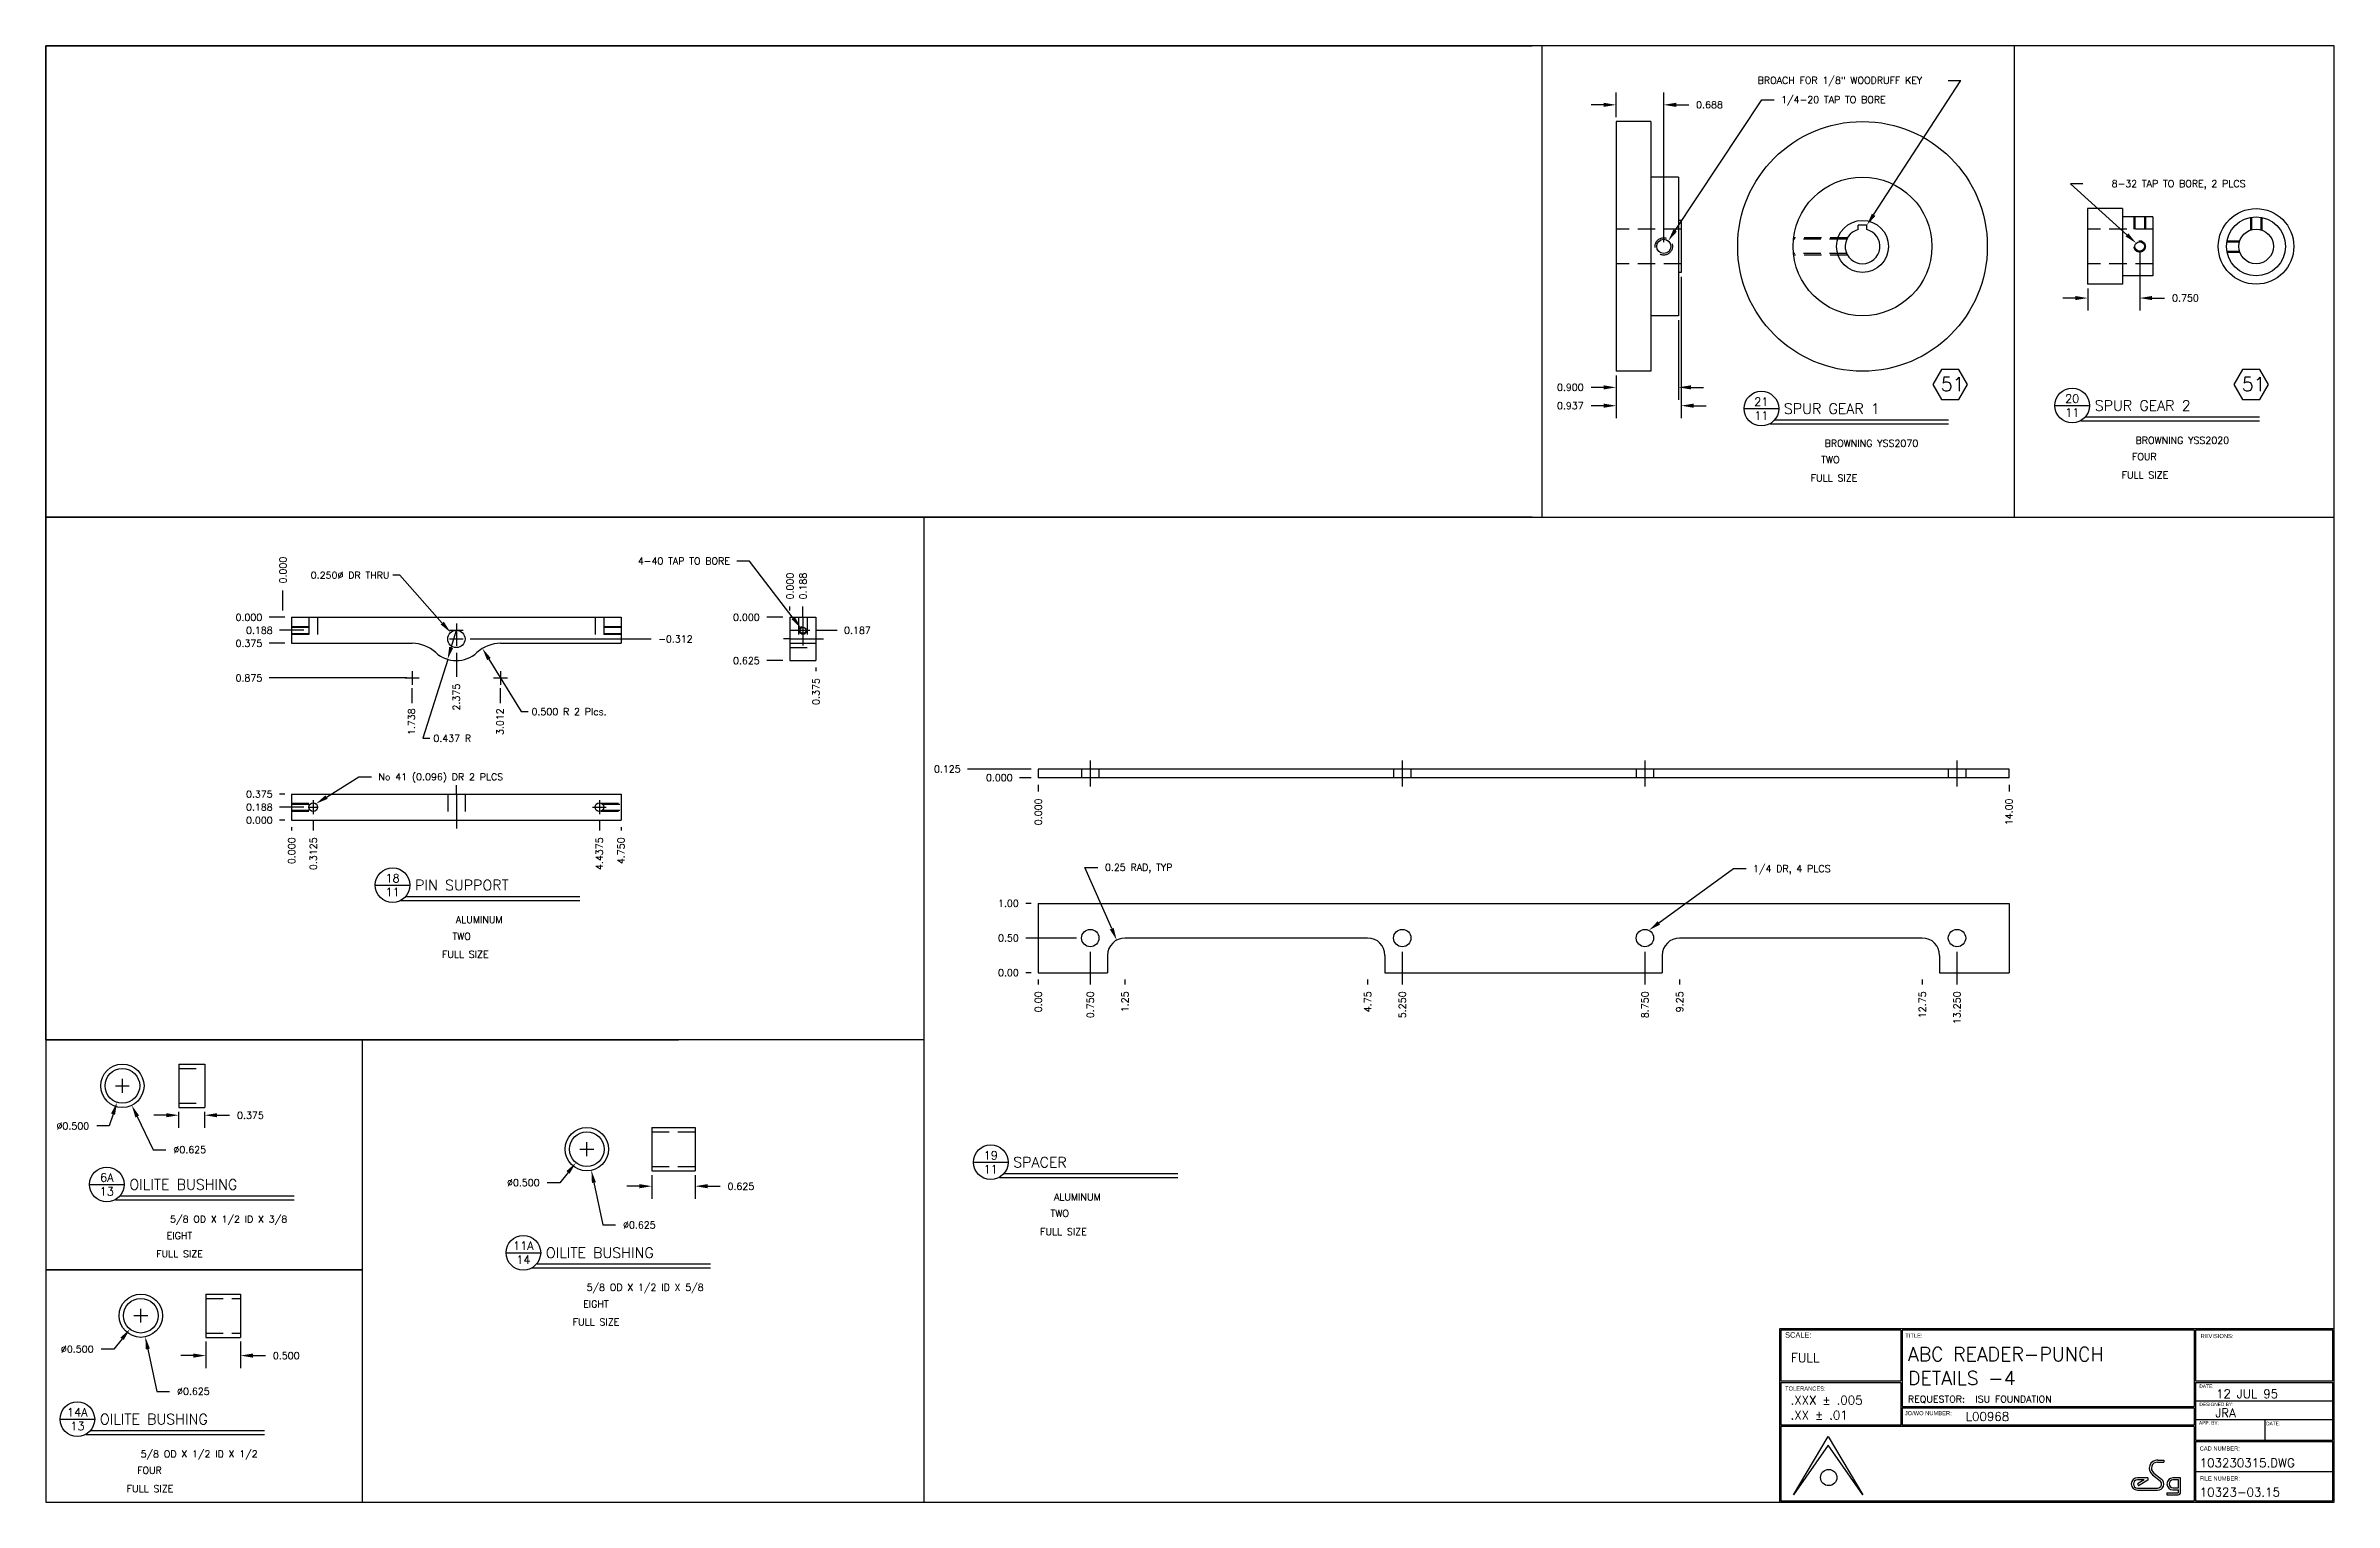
# Model space of a CAD drawing. Extents: x 0 to 33, y 0 to 21.
import ezdxf
from ezdxf.enums import TextEntityAlignment as Align

# ---------------------------------------------------------------- set-up
doc = ezdxf.new("R2010")
doc.units = 0
doc.header["$MEASUREMENT"] = 0
doc.linetypes.add('CENTER', pattern=[2, 1.25, -0.25, 0.25, -0.25])
doc.linetypes.add('HIDDEN', pattern=[0.375, 0.25, -0.125])
doc.layers.get('0').update_dxf_attribs({"linetype": 'CONTINUOUS'})
doc.layers.get('DEFPOINTS').update_dxf_attribs({"linetype": 'CONTINUOUS'})
for name, color, linetype in [('BORDER', 5, 'CONTINUOUS'), ('DIM', 1, 'CONTINUOUS'), ('NFCENTER', 4, 'CENTER'), ('NFHIDDEN', 6, 'HIDDEN'), ('OBJECT', 3, 'CONTINUOUS'), ('TEXT', 1, 'CONTINUOUS')]:
    doc.layers.add(name, color=color, linetype=linetype)
doc.styles.add('ROMANS', font='romans')
doc.styles.add('SIMPLEX', font='simplex')
doc.styles.add('TITLE', font='italic')
doc.dimstyles.get("Standard").update_dxf_attribs({"dimtxt": 0.18, "dimasz": 0.18, "dimexe": 0.18, "dimexo": 0.0625, "dimgap": 0.09, "dimtad": 0, "dimtih": 1, "dimtoh": 1, "dimdec": 4, "dimzin": 0, "dimdsep": 46, "dimtxsty": 'STANDARD', "dimcen": 0.09, "dimadec": 0, "dimazin": 0, "dimtfac": 1, "dimtdec": 4, "dimtofl": 0, "dimtmove": 0, "dimatfit": 3, "dimfxl": 1, "dimtolj": 1, "dimtzin": 0, "dimarcsym": 0})

msp = doc.modelspace()

# ---------------------------------------------------------------- texts
at = {"layer": 'DIM', "style": 'SIMPLEX'}
for s, p in [('BROACH FOR 1/8" WOODRUFF KEY', (24.68604, 20.50136)), ('1/4-20 TAP TO BORE', (25.02451, 20.22194)), ('No 41 (0.096) DR 2 PLCS', (4.79571, 10.45904)), ('1/4 DR, 4 PLCS', (24.61949, 9.13541))]:
    msp.add_text(s, height=0.1, dxfattribs=at).set_placement(p, align=Align.MIDDLE_LEFT)
msp.add_text('8-32 TAP TO BORE, 2 PLCS', height=0.1, dxfattribs=at).set_placement((31.72288, 19.01002), align=Align.MIDDLE_RIGHT)
for s, height, p in [('51', 0.2, (27.32629, 16.01959)), ('51', 0.2, (31.66677, 16.01959)), ('0.187', 0.1, (11.51169, 12.52185)), ('-0.312', 0.1, (8.8312, 12.39685)), ('0.500 R 2 Plcs.', 0.1, (7.00489, 11.35027)), ('0.437 R', 0.1, (5.58899, 10.9657))]:
    msp.add_text(s, height=height, dxfattribs=at).set_placement(p)
for s, p in [('0.000', (3.47056, 13.2474)), ('0.000', (10.78058, 13.01664)), ('0.188', (10.96808, 13.01664))]:
    msp.add_text(s, height=0.1, rotation=90, dxfattribs=at).set_placement(p)
for s, p in [('0.250%%C DR THRU', (4.9563, 13.31663)), ('0.000', (3.12259, 12.70935)), ('0.188', (3.27267, 12.52185)), ('0.000', (10.29579, 12.70935)), ('0.375', (3.12259, 12.33435)), ('0.875', (3.12259, 11.83435)), ('0.625', (10.29579, 12.08435)), ('0.125', (13.19335, 10.52078)), ('0.375', (3.27267, 10.159)), ('0.000', (13.94335, 10.39578)), ('0.188', (3.27267, 9.9715)), ('0.000', (3.27267, 9.784)), ('1.00', (14.03105, 8.58482)), ('0.50', (14.03105, 8.08482)), ('0.00', (14.03105, 7.58482))]:
    msp.add_text(s, height=0.1, dxfattribs=at).set_placement(p, align=Align.RIGHT)
for s, p in [('2.375', (5.97056, 11.80128)), ('0.375', (11.15558, 11.88205)), ('1.738', (5.32407, 11.44704)), ('3.012', (6.59882, 11.44704)), ('0.000', (14.36205, 10.14648)), ('14.00', (28.36085, 10.14648)), ('0.000', (3.59556, 9.58594)), ('0.3125', (3.90806, 9.58594)), ('4.4375', (8.03306, 9.58594)), ('4.750', (8.34556, 9.58594)), ('0.00', (14.36205, 7.36503)), ('0.750', (15.11205, 7.36503)), ('1.25', (15.61205, 7.36503)), ('4.75', (19.11205, 7.36503)), ('5.250', (19.61205, 7.36503)), ('8.750', (23.11085, 7.36503)), ('9.25', (23.6109, 7.36503)), ('12.75', (27.1109, 7.36503)), ('13.250', (27.61085, 7.36503))]:
    msp.add_text(s, height=0.1, rotation=90, dxfattribs=at).set_placement(p, align=Align.RIGHT)
at = {"layer": 'TEXT', "style": 'SIMPLEX'}
msp.add_text('4-40 TAP TO BORE', height=0.1, dxfattribs=at).set_placement((9.86605, 13.56999), align=Align.MIDDLE_RIGHT)
msp.add_text('0.25 RAD, TYP', height=0.1, rotation=360, dxfattribs=at).set_placement((15.27365, 9.15234), align=Align.MIDDLE_LEFT)

# ---------------------------------------------------------------- blocks, each defined once
blk = doc.blocks.new('P-TITLE')
for p, q in [((-1.5625, -0.6375), (-1.0625, -0.6375)), ((1.3875, -0.8625), (-1.1875, -0.8625)), ((-1.1125, -0.8), (1.3875, -0.8))]:
    blk.add_line(p, q)
at = {"layer": 'DIM', "color": 7}
blk.add_circle((-1.3125, -0.6375), 0.25, dxfattribs=at)
at = {"style": 'ROMANS'}
for tag, p in [('NO.', (-1.3125, -0.5375)), ('PAGE', (-1.3125, -0.7375))]:
    blk.add_attdef(tag, text='', height=0.12, dxfattribs=at).set_placement(p, align=Align.MIDDLE)
for tag, p, height in [('DESCRIPTION', (-0.9875, -0.7125), 0.15), ('#_REQUIRED', (-0.45, -1.425), 0.1), ('MATERIAL', (-0.4, -1.1875), 0.1), ('SCALE', (-0.6, -1.6875), 0.1)]:
    blk.add_attdef(tag, p, '', height=height, dxfattribs=at)
at = {"style": 'ROMANS', "flags": 2}
for tag, p in [('#_REQD:', (-1.1625, -1.4375)), ('MATERIAL:', (-1.1625, -1.1875)), ('SCALE:', (-1.1625, -1.6875))]:
    blk.add_attdef(tag, p, '', height=0.1, dxfattribs=at)
blk = doc.blocks.new('T-BLK')
for p, q in [((-7.799, 0.116), (-7.299, 0.959)), ((-7.299, 0.834), (-7.799, 0.116)), ((-7.299, 0.959), (-6.799, 0.116)), ((-6.799, 0.116), (-7.299, 0.834)), ((-2.688, 0.361), (-2.837, 0.361)), ((-2.738, 0.331), (-2.837, 0.273)), ((-2.738, 0.331), (-2.837, 0.331)), ((-2.688, 0.361), (-2.688, 0.326)), ((-2.621, 0.407), (-2.51, 0.318)), ((-2.602, 0.43), (-2.491, 0.342)), ((-2.547, 0.618), (-2.458, 0.618)), ((-2.547, 0.588), (-2.458, 0.588)), ((-2.458, 0.618), (-2.458, 0.588)), ((-2.214, 0.361), (-2.325, 0.361)), ((-2.244, 0.331), (-2.325, 0.331)), ((-2.244, 0.219), (-2.244, 0.331)), ((-2.214, 0.154), (-2.214, 0.361)), ((-2.837, 0.273), (-2.822, 0.247)), ((-2.837, 0.214), (-2.547, 0.214)), ((-2.837, 0.184), (-2.547, 0.184)), ((-2.688, 0.326), (-2.822, 0.247)), ((-2.411, 0.146), (-2.252, 0.146)), ((-2.411, 0.146), (-2.411, 0.116)), ((-2.411, 0.116), (-2.252, 0.116)), ((-2.325, 0.219), (-2.244, 0.219)), ((-2.325, 0.189), (-2.244, 0.189)), ((-2.244, 0.154), (-2.244, 0.189))]:
    blk.add_line(p, q)
blk.add_circle((-7.289, 0.366), 0.117)
for centre, radius, start, end in [((-2.837, 0.273), 0.0887, 90, 270), ((-2.837, 0.273), 0.0587, 90, 270), ((-2.547, 0.5), 0.119, 90, 231.3801), ((-2.547, 0.5), 0.0887, 90, 231.3801), ((-2.547, 0.273), 0.0887, 270, 51.3801), ((-2.325, 0.275), 0.086, 90, 270), ((-2.325, 0.275), 0.056, 90, 270), ((-2.547, 0.273), 0.0587, 270, 51.3801), ((-2.252, 0.154), 0.0379, 270, 0), ((-2.252, 0.154), 0.00793, 270, 0)]:
    blk.add_arc(centre, radius, start, end)
at = {"layer": 'BORDER'}
for p, q in [((-6.25, 2.49), (-6.25, 1.758)), ((-6.23, 2.49), (-6.23, 1.391)), ((-2.02, 2.49), (-2.02, 1.391)), ((-2, 2.49), (-2, 1.758)), ((-7.979, 1.758), (-6.25, 1.758)), ((-7.979, 1.738), (-6.25, 1.738)), ((-6.25, 1.738), (-6.25, 1.121)), ((-2, 1.758), (-0.019, 1.758)), ((-2, 1.738), (-0.019, 1.738)), ((-2, 1.738), (-2, 0.907)), ((-6.23, 1.391), (-2.02, 1.391)), ((-6.23, 1.371), (-2.02, 1.371)), ((-6.23, 1.371), (-6.23, 1.121)), ((-2.02, 1.371), (-2.02, 1.121)), ((-6.25, 1.121), (-7.979, 1.121)), ((-2.02, 1.101), (-7.979, 1.101)), ((-2.02, 1.121), (-6.23, 1.121)), ((-2.02, 1.101), (-2.02, 0.03)), ((-2, 0.907), (-0.019, 0.907)), ((-2, 0.887), (-0.019, 0.887)), ((-2, 0.887), (-2, 0.03))]:
    blk.add_line(p, q, dxfattribs=at)
for points in [[(0.001, 0.01), (0.001, 2.51), (-7.999, 2.51), (-7.999, 0.01), (0.001, 0.01)], [(-6.25, 2.49), (-7.979, 2.49), (-7.979, 1.758)], [(-2.02, 2.49), (-6.23, 2.49)], [(-0.019, 1.758), (-0.019, 2.49), (-2, 2.49)], [(-7.979, 1.738), (-7.979, 1.121)], [(-0.019, 0.907), (-0.019, 1.738)], [(-7.979, 1.101), (-7.979, 0.03), (-2.02, 0.03)], [(-0.019, 0.03), (-0.019, 0.887)], [(-2, 0.03), (-0.019, 0.03)]]:
    blk.add_lwpolyline(points, dxfattribs=at)
at = {"layer": 'TEXT', "color": 2}
for p, q in [((-0.019, 1.466), (-2, 1.466)), ((-2, 1.201), (-0.019, 1.201)), ((-1, 1.201), (-1, 0.907)), ((-2, 0.454), (-0.019, 0.454))]:
    blk.add_line(p, q, dxfattribs=at)
at = {"style": 'SIMPLEX'}
for s, height, p in [('.XXX %%P .005', 0.125, (-7.84, 1.418)), ('.XX %%P .01', 0.125, (-7.84, 1.204)), ('REQUESTOR:', 0.1, (-6.147, 1.446))]:
    blk.add_text(s, height=height, dxfattribs=at).set_placement(p)
for tag, p, height in [('DWG_:_ACT', (-7.835, 2.028), 0.13), ('FLINE_TITLE', (-6.146, 2.044), 0.2), ('SLINE_TITLE', (-6.146, 1.7), 0.2), ('REQUESTOR', (-5.175, 1.446), 0.1), ('DESN', (-1.714, 1.235), 0.125), ('DATE', (-1.703, 1.511), 0.125), ('J.O.N.', (-5.313, 1.184), 0.125), ('CAD_NUMBER', (-1.94, 0.515), 0.125), ('FILE_NUMBER', (-1.939, 0.094), 0.125)]:
    blk.add_attdef(tag, p, '', height=height, dxfattribs=at)
at = {"color": 7, "style": 'TITLE', "flags": 2}
for tag, p, height in [('TOP_LINE_LOGO', (-6.697, 0.777), 0.17), ('BOTTOM_LINE_LOGO', (-6.693, 0.157), 0.125)]:
    blk.add_attdef(tag, p, '', height=height, dxfattribs=at)
at = {"style": 'SIMPLEX', "flags": 2}
for tag, p, height in [('SECOND_LOGO_LINE', (-6.691, 0.394), 0.085), ('FIRST_LOGO_LINE', (-6.69, 0.552), 0.1)]:
    blk.add_attdef(tag, p, '', height=height, dxfattribs=at)
at = {"layer": 'TEXT'}
for s, height, p in [('SCALE:', 0.08, (-7.918, 2.382)), ('TITLE:', 0.06, (-6.185, 2.381)), ('REVISIONS:', 0.06, (-1.927, 2.376)), ('TOLERANCES:', 0.06, (-7.918, 1.619)), ('DATE:', 0.05, (-1.944, 1.658)), ('JO/WO NUMBER:', 0.06, (-6.192, 1.264)), ('DESIGNED BY:', 0.05, (-1.944, 1.396)), ('APP. BY:', 0.05, (-1.95, 1.13)), ('DATE:', 0.05, (-0.981, 1.12)), ('CAD NUMBER:', 0.06, (-1.94, 0.755)), ('FILE NUMBER:', 0.06, (-1.939, 0.322))]:
    blk.add_text(s, height=height, dxfattribs=at).set_placement(p)
blk = doc.blocks.new('*D2')
at = {"linetype": 'ByBlock', "transparency": 16777216}
for p, q in [((-33.247, 25.083), (-33.047, 25.083)), ((-33.147, 24.983), (-33.147, 25.183)), ((-33.336, 24.503), (-33.516, 24.503)), ((-33.28, 24.674), (-33.336, 24.503))]:
    blk.add_line(p, q, dxfattribs=at)
blk.add_solid([(-33.252, 24.664), (-33.309, 24.683), (-33.224, 24.845)], dxfattribs=at)
at = {"layer": 'DEFPOINTS', "color": 0, "linetype": 'ByBlock', "transparency": 16777216}
for p in [(-33.069, 25.32), (-33.224, 24.845)]:
    blk.add_point(p, dxfattribs=at)
at = {"linetype": 'ByBlock', "transparency": 16777216, "style": 'SIMPLEX'}
blk.add_text('%%c0.500', height=0.1, dxfattribs=at).set_placement((-33.861, 24.503), align=Align.MIDDLE_CENTER)
blk = doc.blocks.new('*D3')
at = {"linetype": 'ByBlock', "transparency": 16777216}
for p, q in [((-32.515, 24.658), (-32.695, 24.658)), ((-32.335, 24.708), (-32.335, 24.478)), ((-31.96, 24.708), (-31.96, 24.478)), ((-31.78, 24.658), (-31.6, 24.658))]:
    blk.add_line(p, q, dxfattribs=at)
for points in [[(-32.515, 24.688), (-32.515, 24.628), (-32.335, 24.658)], [(-31.78, 24.688), (-31.78, 24.628), (-31.96, 24.658)]]:
    blk.add_solid(points, dxfattribs=at)
at = {"layer": 'DEFPOINTS', "color": 0, "linetype": 'ByBlock', "transparency": 16777216}
for p in [(-32.335, 24.77), (-31.96, 24.77), (-31.96, 24.658)]:
    blk.add_point(p, dxfattribs=at)
at = {"linetype": 'ByBlock', "transparency": 16777216, "style": 'SIMPLEX'}
blk.add_text('0.375', height=0.1, dxfattribs=at).set_placement((-31.3, 24.658), align=Align.MIDDLE_CENTER)
blk = doc.blocks.new('*D4')
at = {"linetype": 'ByBlock', "transparency": 16777216}
for p, q in [((-33.247, 25.083), (-33.047, 25.083)), ((-33.147, 24.983), (-33.147, 25.183)), ((-32.932, 24.639), (-32.701, 24.161)), ((-32.701, 24.161), (-32.521, 24.161))]:
    blk.add_line(p, q, dxfattribs=at)
blk.add_solid([(-32.959, 24.626), (-32.905, 24.652), (-33.011, 24.801)], dxfattribs=at)
at = {"layer": 'DEFPOINTS', "color": 0, "linetype": 'ByBlock', "transparency": 16777216}
for p in [(-33.283, 25.364), (-33.011, 24.801)]:
    blk.add_point(p, dxfattribs=at)
at = {"linetype": 'ByBlock', "transparency": 16777216, "style": 'SIMPLEX'}
blk.add_text('%%c0.625', height=0.1, dxfattribs=at).set_placement((-32.175, 24.161), align=Align.MIDDLE_CENTER)
blk = doc.blocks.new('*D5')
at = {"linetype": 'ByBlock', "transparency": 16777216}
for p, q in [((-28.417, 25.083), (-28.217, 25.083)), ((-28.317, 24.983), (-28.317, 25.183)), ((-28.708, 24.6), (-28.888, 24.6)), ((-28.588, 24.748), (-28.708, 24.6))]:
    blk.add_line(p, q, dxfattribs=at)
blk.add_solid([(-28.565, 24.73), (-28.611, 24.767), (-28.475, 24.888)], dxfattribs=at)
at = {"layer": 'DEFPOINTS', "color": 0, "linetype": 'ByBlock', "transparency": 16777216}
for p in [(-28.16, 25.277), (-28.475, 24.888)]:
    blk.add_point(p, dxfattribs=at)
at = {"linetype": 'ByBlock', "transparency": 16777216, "style": 'SIMPLEX'}
blk.add_text('%%c0.500', height=0.1, dxfattribs=at).set_placement((-29.233, 24.6), align=Align.MIDDLE_CENTER)
blk = doc.blocks.new('*D6')
at = {"linetype": 'ByBlock', "transparency": 16777216}
for p, q in [((-28.417, 25.083), (-28.217, 25.083)), ((-28.317, 24.983), (-28.317, 25.183)), ((-28.215, 24.601), (-28.085, 23.991)), ((-28.085, 23.991), (-27.905, 23.991))]:
    blk.add_line(p, q, dxfattribs=at)
blk.add_solid([(-28.244, 24.595), (-28.186, 24.607), (-28.252, 24.777)], dxfattribs=at)
at = {"layer": 'DEFPOINTS', "color": 0, "linetype": 'ByBlock', "transparency": 16777216}
for p in [(-28.382, 25.388), (-28.252, 24.777)]:
    blk.add_point(p, dxfattribs=at)
at = {"linetype": 'ByBlock', "transparency": 16777216, "style": 'SIMPLEX'}
blk.add_text('%%c0.625', height=0.1, dxfattribs=at).set_placement((-27.56, 23.991), align=Align.MIDDLE_CENTER)
blk = doc.blocks.new('*D7')
at = {"linetype": 'ByBlock', "transparency": 16777216}
for p, q in [((-27.56, 24.549), (-27.74, 24.549)), ((-27.38, 24.708), (-27.38, 24.369)), ((-26.755, 24.708), (-26.755, 24.369)), ((-26.575, 24.549), (-26.395, 24.549))]:
    blk.add_line(p, q, dxfattribs=at)
for points in [[(-27.56, 24.579), (-27.56, 24.519), (-27.38, 24.549)], [(-26.575, 24.579), (-26.575, 24.519), (-26.755, 24.549)]]:
    blk.add_solid(points, dxfattribs=at)
at = {"layer": 'DEFPOINTS', "color": 0, "linetype": 'ByBlock', "transparency": 16777216}
for p in [(-27.38, 24.77), (-26.755, 24.77), (-26.755, 24.549)]:
    blk.add_point(p, dxfattribs=at)
at = {"linetype": 'ByBlock', "transparency": 16777216, "style": 'SIMPLEX'}
blk.add_text('0.625', height=0.1, dxfattribs=at).set_placement((-26.095, 24.549), align=Align.MIDDLE_CENTER)
blk = doc.blocks.new('*D8')
at = {"linetype": 'ByBlock', "transparency": 16777216}
for p, q in [((-32.881, 21.668), (-32.881, 21.868)), ((-32.981, 21.768), (-32.781, 21.768)), ((-33.271, 21.285), (-33.451, 21.285)), ((-33.151, 21.434), (-33.271, 21.285))]:
    blk.add_line(p, q, dxfattribs=at)
blk.add_solid([(-33.128, 21.415), (-33.175, 21.452), (-33.038, 21.573)], dxfattribs=at)
at = {"layer": 'DEFPOINTS', "color": 0, "linetype": 'ByBlock', "transparency": 16777216}
for p in [(-32.723, 21.962), (-33.038, 21.573)]:
    blk.add_point(p, dxfattribs=at)
at = {"linetype": 'ByBlock', "transparency": 16777216, "style": 'SIMPLEX'}
blk.add_text('%%c0.500', height=0.1, dxfattribs=at).set_placement((-33.797, 21.285), align=Align.MIDDLE_CENTER)
blk = doc.blocks.new('*D9')
at = {"linetype": 'ByBlock', "transparency": 16777216}
for p, q in [((-32.123, 21.192), (-32.303, 21.192)), ((-31.943, 21.393), (-31.943, 21.012)), ((-31.443, 21.393), (-31.443, 21.012)), ((-31.263, 21.192), (-31.083, 21.192))]:
    blk.add_line(p, q, dxfattribs=at)
for points in [[(-32.123, 21.222), (-32.123, 21.162), (-31.943, 21.192)], [(-31.263, 21.222), (-31.263, 21.162), (-31.443, 21.192)]]:
    blk.add_solid(points, dxfattribs=at)
at = {"layer": 'DEFPOINTS', "color": 0, "linetype": 'ByBlock', "transparency": 16777216}
for p in [(-31.943, 21.455), (-31.443, 21.455), (-31.443, 21.192)]:
    blk.add_point(p, dxfattribs=at)
at = {"linetype": 'ByBlock', "transparency": 16777216, "style": 'SIMPLEX'}
blk.add_text('0.500', height=0.1, dxfattribs=at).set_placement((-30.783, 21.192), align=Align.MIDDLE_CENTER)
blk = doc.blocks.new('*D10')
at = {"linetype": 'ByBlock', "transparency": 16777216}
for p, q in [((-32.881, 21.668), (-32.881, 21.868)), ((-32.981, 21.768), (-32.781, 21.768)), ((-32.778, 21.286), (-32.649, 20.676)), ((-32.649, 20.676), (-32.469, 20.676))]:
    blk.add_line(p, q, dxfattribs=at)
blk.add_solid([(-32.808, 21.28), (-32.749, 21.292), (-32.816, 21.462)], dxfattribs=at)
at = {"layer": 'DEFPOINTS', "color": 0, "linetype": 'ByBlock', "transparency": 16777216}
for p in [(-32.946, 22.073), (-32.816, 21.462)]:
    blk.add_point(p, dxfattribs=at)
at = {"linetype": 'ByBlock', "transparency": 16777216, "style": 'SIMPLEX'}
blk.add_text('%%c0.625', height=0.1, dxfattribs=at).set_placement((-32.123, 20.676), align=Align.MIDDLE_CENTER)
blk = doc.blocks.new('*D11')
at = {"linetype": 'ByBlock', "transparency": 16777216}
for p, q in [((26.563, 17.875), (26.563, 16.725)), ((25.483, 16.905), (25.303, 16.905)), ((25.663, 17.075), (25.663, 16.725)), ((26.743, 16.905), (26.923, 16.905))]:
    blk.add_line(p, q, dxfattribs=at)
for points in [[(25.483, 16.935), (25.483, 16.875), (25.663, 16.905)], [(26.743, 16.935), (26.743, 16.875), (26.563, 16.905)]]:
    blk.add_solid(points, dxfattribs=at)
at = {"layer": 'DEFPOINTS', "color": 0, "linetype": 'ByBlock', "transparency": 16777216}
for p in [(26.563, 17.938), (25.663, 17.138), (25.663, 16.905)]:
    blk.add_point(p, dxfattribs=at)
at = {"linetype": 'ByBlock', "transparency": 16777216, "style": 'SIMPLEX'}
blk.add_text('0.900', height=0.1, dxfattribs=at).set_placement((25.003, 16.905), align=Align.MIDDLE_CENTER)
blk = doc.blocks.new('*D12')
at = {"linetype": 'ByBlock', "transparency": 16777216}
for p, q in [((26.6, 18.5), (26.6, 16.461)), ((25.663, 17.075), (25.663, 16.461)), ((25.483, 16.641), (25.303, 16.641)), ((26.78, 16.641), (26.96, 16.641))]:
    blk.add_line(p, q, dxfattribs=at)
for points in [[(25.483, 16.671), (25.483, 16.611), (25.663, 16.641)], [(26.78, 16.671), (26.78, 16.611), (26.6, 16.641)]]:
    blk.add_solid(points, dxfattribs=at)
at = {"layer": 'DEFPOINTS', "color": 0, "linetype": 'ByBlock', "transparency": 16777216}
for p in [(26.6, 18.563), (25.663, 17.138), (25.663, 16.641)]:
    blk.add_point(p, dxfattribs=at)
at = {"linetype": 'ByBlock', "transparency": 16777216, "style": 'SIMPLEX'}
blk.add_text('0.937', height=0.1, dxfattribs=at).set_placement((25.003, 16.641), align=Align.MIDDLE_CENTER)
blk = doc.blocks.new('*D13')
at = {"linetype": 'ByBlock', "transparency": 16777216}
for p, q in [((25.663, 20.8), (25.663, 21.159)), ((26.35, 19), (26.35, 21.159)), ((25.483, 20.979), (25.303, 20.979)), ((26.53, 20.979), (26.71, 20.979))]:
    blk.add_line(p, q, dxfattribs=at)
for points in [[(25.483, 21.009), (25.483, 20.949), (25.663, 20.979)], [(26.53, 21.009), (26.53, 20.949), (26.35, 20.979)]]:
    blk.add_solid(points, dxfattribs=at)
at = {"layer": 'DEFPOINTS', "color": 0, "linetype": 'ByBlock', "transparency": 16777216}
for p in [(26.35, 20.979), (25.663, 20.738), (26.35, 18.938)]:
    blk.add_point(p, dxfattribs=at)
at = {"linetype": 'ByBlock', "transparency": 16777216, "style": 'SIMPLEX'}
blk.add_text('0.688', height=0.1, dxfattribs=at).set_placement((27.01, 20.979), align=Align.MIDDLE_CENTER)
blk = doc.blocks.new('*D14')
at = {"linetype": 'ByBlock', "transparency": 16777216}
for p, q in [((31.316, 19.41), (31.316, 18.548)), ((30.566, 18.865), (30.566, 18.548)), ((30.386, 18.728), (30.206, 18.728)), ((31.496, 18.728), (31.676, 18.728))]:
    blk.add_line(p, q, dxfattribs=at)
for points in [[(30.386, 18.758), (30.386, 18.698), (30.566, 18.728)], [(31.496, 18.758), (31.496, 18.698), (31.316, 18.728)]]:
    blk.add_solid(points, dxfattribs=at)
at = {"layer": 'DEFPOINTS', "color": 0, "linetype": 'ByBlock', "transparency": 16777216}
for p in [(31.316, 19.473), (30.566, 18.928), (31.316, 18.728)]:
    blk.add_point(p, dxfattribs=at)
at = {"linetype": 'ByBlock', "transparency": 16777216, "style": 'SIMPLEX'}
blk.add_text('0.750', height=0.1, dxfattribs=at).set_placement((31.976, 18.728), align=Align.MIDDLE_CENTER)

# ---------------------------------------------------------------- dimensions: what is measured, and where the dimension line sits
at = {"layer": 'DIM'}
for base, p1, p2, picture, middle, set_off in [((23.3321, 20.14841), (22.6446, 19.90738), (23.3321, 18.10738), '*D13', (23.9921, 20.14841), (-3.01823, -0.83047)), ((30.19509, 17.3625), (29.44509, 17.56238), (30.19509, 18.10738), '*D14', (30.85509, 17.3625), (-1.12074, -1.3653)), ((22.6446, 15.81004), (23.5821, 17.73238), (22.6446, 16.30738), '*D12', (21.9846, 15.81004), (-3.01823, -0.83047)), ((22.6446, 16.07475), (23.5446, 17.10738), (22.6446, 16.30738), '*D11', (21.9846, 16.07475), (-3.01823, -0.83047)), ((2.29154, 5.58034), (1.91654, 5.69213), (2.29154, 5.69213), '*D3', (2.95154, 5.58034), (34.25124, -19.07788)), ((9.36435, 4.55633), (8.73935, 4.7775), (9.36435, 4.7775), '*D7', (10.02435, 4.55633), (36.11959, -19.99251)), ((2.80782, 2.11366), (2.30782, 2.37731), (2.80782, 2.37731), '*D9', (3.46782, 2.11366), (34.25124, -19.07788))]:
    dim = msp.add_linear_dim(base=base, p1=p1, p2=p2, dimstyle='Standard', dxfattribs=at)
    dim.commit()
    dim.dimension.update_dxf_attribs({"geometry": picture, "text_midpoint": middle, "insert": set_off})
for p1, p2, picture, middle, set_off in [((0.96815, 6.28587), (1.24064, 5.7234), '*D4', (2.0759, 5.08345), (34.25124, -19.07788)), ((1.182, 6.24228), (1.02679, 5.76698), '*D2', (0.3898, 5.42477), (34.25124, -19.07788)), ((7.95957, 5.28425), (7.64482, 4.89575), '*D5', (6.88617, 4.60765), (36.11959, -19.99251)), ((7.73726, 5.39568), (7.86713, 4.78432), '*D6', (8.55934, 3.99839), (36.11959, -19.99251)), ((1.30573, 2.99548), (1.43561, 2.38413), '*D10', (2.12781, 1.59819), (34.25124, -19.07788)), ((1.52805, 2.88406), (1.2133, 2.49556), '*D8', (0.45465, 2.20746), (34.25124, -19.07788))]:
    dim = msp.add_diameter_dim_2p(p1=p1, p2=p2, dimstyle='Standard', dxfattribs=at)
    dim.commit()
    dim.dimension.update_dxf_attribs({"geometry": picture, "text_midpoint": middle, "insert": set_off})

# ---------------------------------------------------------------- linework, layer by layer
at = {"layer": 'BORDER'}
for p, q in [((33, 21), (0, 21)), ((0, 21), (0, 0)), ((0, 14.20472), (0, 21)), ((0, 21), (21.43263, 21)), ((21.57617, 21), (21.57617, 14.20472)), ((28.38327, 21), (28.38327, 14.20472)), ((33, 0), (33, 21)), ((21.43263, 14.20472), (0, 14.20472)), ((0, 6.66478), (0, 14.20472)), ((0, 14.20472), (12.66122, 14.20472)), ((12.66122, 14.20472), (12.66122, 6.66478)), ((12.66122, 14.20472), (33, 14.20472)), ((12.66122, 14.20472), (12.66122, 0)), ((12.66122, 6.66478), (0, 6.66478)), ((0, 6.66478), (4.56317, 6.66478)), ((0, 6.66478), (0, 3.34995)), ((4.56317, 6.66478), (4.56317, 3.34995)), ((4.56317, 6.66478), (9.12634, 6.66478)), ((4.56317, 6.66478), (4.56317, 3.34995)), ((4.56317, 3.34995), (0, 3.34995)), ((0, 3.34995), (0, 0.03513)), ((0, 3.34995), (4.56317, 3.34995)), ((4.56317, 3.34995), (4.56317, 0)), ((0, 0), (33, 0))]:
    msp.add_line(p, q, dxfattribs=at)
at = {"layer": 'DIM'}
for p, q in [((26.35862, 18.56301), (27.61417, 20.50136)), ((27.43417, 20.50136), (27.61417, 20.50136)), ((23.49663, 18.33592), (24.74451, 20.22194)), ((24.74451, 20.22194), (24.92451, 20.22194)), ((30.01136, 18.27395), (29.19651, 19.01002)), ((29.37651, 19.01002), (29.19651, 19.01002)), ((10.14605, 13.56999), (9.96605, 13.56999)), ((10.77876, 12.74846), (10.14605, 13.56999)), ((5.1063, 13.36663), (5.0063, 13.36663)), ((5.71839, 12.67522), (5.1063, 13.36663)), ((3.42056, 12.85935), (3.42056, 13.1474)), ((10.73057, 12.85935), (10.73057, 12.91664)), ((10.91807, 12.77185), (10.91807, 12.91664)), ((3.44556, 12.75935), (3.22259, 12.75935)), ((3.72056, 12.57185), (3.37267, 12.57185)), ((5.82056, 12.57185), (6.02056, 12.57185)), ((5.84639, 12.32527), (5.92126, 12.57185)), ((5.92056, 12.67185), (5.92056, 12.47185)), ((5.92056, 12.54685), (5.92056, 12.34685)), ((10.63058, 12.75935), (10.39579, 12.75935)), ((10.81807, 12.57185), (11.01807, 12.57185)), ((10.91807, 12.67185), (10.91807, 12.47185)), ((11.11807, 12.57185), (11.41169, 12.57185)), ((3.44556, 12.38435), (3.22259, 12.38435)), ((5.82056, 12.44685), (6.02056, 12.44685)), ((5.92056, 12.24685), (5.92056, 11.90128)), ((6.12055, 12.44685), (8.7312, 12.44685)), ((5.20818, 11.88435), (3.22259, 11.88435)), ((5.18318, 11.88435), (5.38318, 11.88435)), ((5.28318, 11.98435), (5.28318, 11.78435)), ((5.79861, 12.15169), (5.43899, 11.0157)), ((6.39061, 12.15712), (6.85489, 11.40027)), ((6.45794, 11.88435), (6.65794, 11.88435)), ((6.55794, 11.98435), (6.55794, 11.78435)), ((10.63058, 12.13435), (10.39579, 12.13435)), ((11.10557, 12.03435), (11.10557, 11.98205)), ((5.28318, 11.52131), (5.28318, 11.73824)), ((6.55794, 11.52131), (6.55794, 11.73824)), ((6.85489, 11.40027), (6.95489, 11.40027)), ((5.43899, 11.0157), (5.53899, 11.0157)), ((14.21205, 10.57078), (13.29335, 10.57078)), ((4.04867, 10.16661), (4.51571, 10.45904)), ((4.51571, 10.45904), (4.69571, 10.45904)), ((14.21205, 10.44578), (14.04335, 10.44578)), ((14.31203, 10.34578), (14.31203, 10.24648)), ((28.31087, 10.34578), (28.31087, 10.24648)), ((3.44556, 10.209), (3.37267, 10.209)), ((3.72056, 10.0215), (3.37267, 10.0215)), ((3.79681, 10.0215), (3.92131, 10.0215)), ((3.85806, 10.1215), (3.85806, 9.9215)), ((7.88306, 10.0215), (8.08306, 10.0215)), ((7.98306, 10.1215), (7.98306, 9.9215)), ((3.44556, 9.834), (3.37267, 9.834)), ((3.54556, 9.734), (3.54556, 9.68594)), ((3.85806, 9.8215), (3.85806, 9.68594)), ((7.98306, 9.8215), (7.98306, 9.68594)), ((8.29556, 9.734), (8.29556, 9.68594)), ((23.26251, 8.3524), (24.33949, 9.13541)), ((24.33949, 9.13541), (24.51949, 9.13541)), ((14.21205, 8.63482), (14.13105, 8.63482)), ((14.86205, 8.13482), (14.13105, 8.13482)), ((15.06203, 7.93482), (15.06203, 7.46503)), ((19.56203, 7.93482), (19.56203, 7.46503)), ((23.06087, 7.93482), (23.06087, 7.46503)), ((27.56087, 7.93482), (27.56087, 7.46503)), ((14.21205, 7.63482), (14.13105, 7.63482)), ((14.31203, 7.53482), (14.31203, 7.46503)), ((15.56203, 7.53482), (15.56203, 7.46503)), ((19.06203, 7.53482), (19.06203, 7.46503)), ((23.56087, 7.53482), (23.56087, 7.46503)), ((27.06087, 7.53482), (27.06087, 7.46503))]:
    msp.add_line(p, q, dxfattribs=at)
for points in [[(27.33826, 16.33043), (27.21326, 16.11392), (27.33826, 15.89741), (27.58826, 15.89741), (27.71326, 16.11392), (27.58826, 16.33043)], [(31.67874, 16.33043), (31.55374, 16.11392), (31.67874, 15.89741), (31.92874, 15.89741), (32.05374, 16.11392), (31.92874, 16.33043)]]:
    msp.add_lwpolyline(points, close=True, dxfattribs=at)
for points in [[(26.3838, 18.5467), (26.33344, 18.57932), (26.26076, 18.41194)], [(23.52165, 18.31937), (23.47162, 18.35248), (23.39731, 18.18581)], [(30.03147, 18.29621), (29.99125, 18.25169), (30.14493, 18.15329)], [(5.74085, 12.69511), (5.69593, 12.65534), (5.8377, 12.54045)], [(10.80253, 12.76676), (10.75499, 12.73015), (10.88859, 12.60585)], [(5.8751, 12.31655), (5.81768, 12.33398), (5.79409, 12.15303)], [(6.36504, 12.14143), (6.41618, 12.17281), (6.29649, 12.31055)], [(4.0646, 10.14118), (4.03275, 10.19203), (3.89611, 10.07108)], [(23.28015, 8.32814), (23.24486, 8.37667), (23.11692, 8.24655)]]:
    msp.add_solid(points, dxfattribs=at)
at = {"layer": 'NFCENTER'}
for p, q in [((10.91807, 12.75935), (10.91807, 12.84741)), ((10.91807, 12.75935), (10.91807, 12.38435)), ((10.73057, 12.44685), (10.63822, 12.44685)), ((10.73057, 12.44685), (11.21543, 12.44685)), ((10.91807, 12.38435), (10.91807, 12.35341)), ((15.06203, 10.69578), (15.06203, 10.32078)), ((19.56203, 10.69578), (19.56203, 10.32078)), ((23.06087, 10.69578), (23.06087, 10.32078)), ((27.56087, 10.69578), (27.56087, 10.32078)), ((5.92056, 10.209), (5.92056, 10.33784)), ((5.92056, 10.209), (5.92056, 9.71207))]:
    msp.add_line(p, q, dxfattribs=at)
at = {"layer": 'NFHIDDEN'}
for p, q in [((30.11309, 18.53238), (30.11309, 18.35738)), ((30.12709, 18.53238), (30.12709, 18.35738)), ((30.26309, 18.53238), (30.26309, 18.35738)), ((30.27709, 18.53238), (30.27709, 18.35738)), ((31.79146, 18.52439), (31.79146, 18.34355)), ((31.80546, 18.5269), (31.80546, 18.34795)), ((31.94146, 18.5269), (31.94146, 18.34795)), ((31.95546, 18.52439), (31.95546, 18.34355)), ((23.5821, 18.35738), (22.6446, 18.35738)), ((25.97002, 18.20938), (25.20348, 18.20938)), ((25.98176, 18.23238), (25.2061, 18.23238)), ((30.38259, 18.35738), (29.44509, 18.35738)), ((31.45394, 18.17538), (31.63289, 18.17538)), ((31.45645, 18.18938), (31.63729, 18.18938)), ((23.5821, 17.85738), (22.6446, 17.85738)), ((25.97002, 18.00538), (25.20348, 18.00538)), ((25.98176, 17.98238), (25.2061, 17.98238)), ((30.38259, 17.85738), (29.44509, 17.85738)), ((31.45394, 18.03938), (31.63289, 18.03938)), ((31.45645, 18.02538), (31.63729, 18.02538)), ((3.54556, 12.62785), (3.79556, 12.62785)), ((3.54556, 12.61685), (3.79556, 12.61685)), ((3.79556, 12.75935), (3.79556, 12.38435)), ((3.92056, 12.75935), (3.92056, 12.38435)), ((7.92056, 12.75935), (7.92056, 12.38435)), ((8.04556, 12.75935), (8.04556, 12.38435)), ((8.04556, 12.62785), (8.29556, 12.62785)), ((8.04556, 12.61685), (8.29556, 12.61685)), ((10.73057, 12.57185), (11.10557, 12.57185)), ((10.85557, 12.75935), (10.85557, 12.38435)), ((10.98057, 12.75935), (10.98057, 12.38435)), ((3.54556, 12.52685), (3.79556, 12.52685)), ((3.54556, 12.51585), (3.79556, 12.51585)), ((8.04556, 12.52685), (8.29556, 12.52685)), ((8.04556, 12.51585), (8.29556, 12.51585)), ((10.73057, 12.32185), (11.10557, 12.32185)), ((14.93703, 10.57078), (14.93703, 10.44578)), ((15.18703, 10.57078), (15.18703, 10.44578)), ((19.43703, 10.57078), (19.43703, 10.44578)), ((19.68703, 10.57078), (19.68703, 10.44578)), ((22.93587, 10.57078), (22.93587, 10.44578)), ((23.18587, 10.57078), (23.18587, 10.44578)), ((27.43587, 10.57078), (27.43587, 10.44578)), ((27.68587, 10.57078), (27.68587, 10.44578)), ((3.54556, 10.0775), (3.8303, 10.0775)), ((3.54556, 10.0665), (3.81468, 10.0665)), ((3.54556, 9.9765), (3.81468, 9.9765)), ((3.54556, 9.9655), (3.8303, 9.9655)), ((5.79556, 10.209), (5.79556, 9.834)), ((6.04556, 10.209), (6.04556, 9.834)), ((8.01081, 10.0775), (8.29556, 10.0775)), ((8.01081, 9.9655), (8.29556, 9.9655)), ((8.02643, 10.0665), (8.29556, 10.0665)), ((8.02643, 9.9765), (8.29556, 9.9765)), ((1.91654, 6.25463), (2.29154, 6.25463)), ((1.91654, 5.75463), (2.29154, 5.75463)), ((8.73935, 5.34), (9.36435, 5.34)), ((8.73935, 4.84), (9.36435, 4.84)), ((2.30782, 2.93981), (2.80782, 2.93981)), ((2.30782, 2.43981), (2.80782, 2.43981))]:
    msp.add_line(p, q, dxfattribs=at)
for centre, radius in [((23.3321, 18.10738), 0.125), ((30.19509, 18.10738), 0.082), ((10.91807, 12.57185), 0.056)]:
    msp.add_circle(centre, radius, dxfattribs=at)
at = {"layer": 'OBJECT'}
for p, q in [((22.6446, 19.90738), (22.6446, 16.30738)), ((23.1446, 19.90738), (22.6446, 19.90738)), ((23.1446, 19.90738), (23.1446, 16.30738)), ((23.5446, 19.10738), (23.1446, 19.10738)), ((23.5446, 19.10738), (23.5446, 17.10738)), ((23.5821, 18.48238), (23.5446, 18.48238)), ((23.5821, 18.48238), (23.5821, 17.73238)), ((29.44509, 18.65238), (29.44509, 17.56238)), ((29.94509, 18.65238), (29.44509, 18.65238)), ((29.94509, 18.65238), (29.94509, 17.56238)), ((30.38259, 18.53238), (29.94509, 18.53238)), ((30.38259, 18.53238), (30.38259, 17.68238)), ((26.13576, 18.34944), (26.13576, 18.41194)), ((26.26076, 18.41194), (26.13576, 18.41194)), ((26.26076, 18.34944), (26.26076, 18.41194)), ((23.5821, 17.73238), (23.5446, 17.73238)), ((29.94509, 17.56238), (29.44509, 17.56238)), ((30.38259, 17.68238), (29.94509, 17.68238)), ((23.5446, 17.10738), (23.1446, 17.10738)), ((23.1446, 16.30738), (22.6446, 16.30738)), ((3.54556, 12.75935), (8.29556, 12.75935)), ((3.54556, 12.75935), (3.54556, 12.38435)), ((8.29556, 12.75935), (8.29556, 12.38435)), ((10.73057, 12.75935), (11.10557, 12.75935)), ((10.73057, 12.75935), (10.73057, 12.38435)), ((11.10557, 12.75935), (11.10557, 12.38435)), ((3.54556, 12.38435), (5.28318, 12.38435)), ((6.55794, 12.38435), (8.29556, 12.38435)), ((10.73057, 12.38435), (11.10557, 12.38435)), ((10.73057, 12.38435), (10.73057, 12.13435)), ((11.10557, 12.38435), (11.10557, 12.13435)), ((10.73057, 12.13435), (11.10557, 12.13435)), ((28.31087, 10.57078), (14.31203, 10.57078)), ((14.31203, 10.57078), (14.31203, 10.44578)), ((28.31087, 10.44578), (28.31087, 10.57078)), ((28.31087, 10.44578), (14.31203, 10.44578)), ((3.54556, 10.209), (8.29556, 10.209)), ((3.54556, 10.209), (3.54556, 9.834)), ((3.54556, 10.209), (3.54556, 9.834)), ((8.29556, 10.209), (8.29556, 9.834)), ((3.54556, 9.834), (8.29556, 9.834)), ((14.31203, 8.63482), (28.31087, 8.63482)), ((14.31203, 8.63482), (14.31203, 7.63482)), ((28.31087, 8.63482), (28.31087, 7.63482)), ((19.06203, 8.13482), (15.56203, 8.13482)), ((27.06087, 8.13482), (23.56087, 8.13482)), ((14.31203, 7.63482), (15.31203, 7.63482)), ((15.31203, 7.88482), (15.31203, 7.63482)), ((19.31203, 7.88482), (19.31203, 7.63482)), ((19.31203, 7.63482), (23.31087, 7.63482)), ((23.31087, 7.88482), (23.31087, 7.63482)), ((27.31087, 7.88482), (27.31087, 7.63482)), ((27.31087, 7.63482), (28.31087, 7.63482)), ((1.91654, 6.31713), (2.29154, 6.31713)), ((1.91654, 6.31713), (1.91654, 5.69213)), ((2.29154, 6.31713), (2.29154, 5.69213)), ((1.91654, 5.69213), (2.29154, 5.69213)), ((8.73935, 5.4025), (9.36435, 5.4025)), ((8.73935, 5.4025), (8.73935, 4.7775)), ((9.36435, 5.4025), (9.36435, 4.7775)), ((8.73935, 4.7775), (9.36435, 4.7775)), ((2.30782, 3.00231), (2.80782, 3.00231)), ((2.30782, 3.00231), (2.30782, 2.37731)), ((2.80782, 3.00231), (2.80782, 2.37731)), ((2.30782, 2.37731), (2.80782, 2.37731))]:
    msp.add_line(p, q, dxfattribs=at)
for centre, radius in [((26.19826, 18.10738), 1.8), ((26.19826, 18.10738), 1), ((26.19826, 18.10738), 0.375), ((31.87346, 18.10738), 0.545), ((31.87346, 18.10738), 0.425), ((23.3321, 18.10738), 0.102), ((30.19509, 18.10738), 0.068), ((31.87346, 18.10738), 0.25), ((5.92056, 12.44685), 0.125), ((10.91807, 12.57185), 0.045), ((3.85806, 10.0215), 0.0625), ((7.98306, 10.0215), 0.0625), ((15.06203, 8.13482), 0.125), ((19.56203, 8.13482), 0.125), ((23.06087, 8.13482), 0.125), ((23.06087, 8.13482), 0.125), ((27.56087, 8.13482), 0.125), ((1.10439, 6.00463), 0.3125), ((1.10439, 6.00463), 0.25), ((7.8022, 5.09), 0.3125), ((7.8022, 5.09), 0.25), ((1.37067, 2.68981), 0.3125), ((1.37067, 2.68981), 0.25)]:
    msp.add_circle(centre, radius, dxfattribs=at)
for centre, radius, start, end in [((26.19826, 18.10738), 0.25, 104.477512, 75.522488), ((5.28318, 11.88435), 0.5, 47.166572, 90), ((5.92056, 12.57185), 0.4375, 227.166572, 312.833428), ((6.55794, 11.88435), 0.5, 90, 132.833428), ((15.56203, 7.88482), 0.25, 90, 180), ((19.06203, 7.88482), 0.25, 0, 90), ((23.56087, 7.88482), 0.25, 90, 180), ((27.06087, 7.88482), 0.25, 0, 90)]:
    msp.add_arc(centre, radius, start, end, dxfattribs=at)
at = {"layer": 'TEXT'}
for p, q in [((10.14605, 13.56999), (9.96605, 13.56999)), ((15.37143, 8.26992), (14.98336, 9.15234)), ((14.98336, 9.15234), (15.17365, 9.15234))]:
    msp.add_line(p, q, dxfattribs=at)
msp.add_solid([(15.39889, 8.28199), (15.34396, 8.25784), (15.44389, 8.10515)], dxfattribs=at)

# ---------------------------------------------------------------- block references
at = {"layer": 'DIM'}
ref = msp.add_blockref('P-TITLE', (26.0523, 16.40564), dxfattribs=at)
ref.add_attrib('SCALE', 'FULL SIZE', (25.4523, 14.71814), dxfattribs={"layer": '0', "height": 0.1, "style": 'ROMANS'})
ref.add_attrib('#_REQUIRED', 'TWO', (25.6023, 14.98064), dxfattribs={"layer": '0', "height": 0.1, "style": 'ROMANS'})
ref.add_attrib('MATERIAL', 'BROWNING YSS2070', (25.6523, 15.21814), dxfattribs={"layer": '0', "height": 0.1, "style": 'ROMANS'})
ref.add_attrib('NO.', '21', dxfattribs={"layer": '0', "height": 0.12, "style": 'ROMANS'}).set_placement((24.7398, 15.86814), align=Align.MIDDLE)
ref.add_attrib('DESCRIPTION', 'SPUR GEAR 1', (25.0648, 15.69314), dxfattribs={"layer": '0', "height": 0.15, "style": 'ROMANS'})
ref.add_attrib('PAGE', '11', dxfattribs={"layer": '0', "height": 0.12, "style": 'ROMANS'}).set_placement((24.7398, 15.66814), align=Align.MIDDLE)
ref = msp.add_blockref('P-TITLE', (30.53499, 16.44951), dxfattribs=at)
ref.add_attrib('SCALE', 'FULL SIZE', (29.93499, 14.76201), dxfattribs={"layer": '0', "height": 0.1, "style": 'ROMANS'})
ref.add_attrib('#_REQUIRED', 'FOUR', (30.08499, 15.02451), dxfattribs={"layer": '0', "height": 0.1, "style": 'ROMANS'})
ref.add_attrib('MATERIAL', 'BROWNING YSS2020', (30.13499, 15.26201), dxfattribs={"layer": '0', "height": 0.1, "style": 'ROMANS'})
ref.add_attrib('NO.', '20', dxfattribs={"layer": '0', "height": 0.12, "style": 'ROMANS'}).set_placement((29.22249, 15.91201), align=Align.MIDDLE)
ref.add_attrib('DESCRIPTION', 'SPUR GEAR 2', (29.54749, 15.73701), dxfattribs={"layer": '0', "height": 0.15, "style": 'ROMANS'})
ref.add_attrib('PAGE', '11', dxfattribs={"layer": '0', "height": 0.12, "style": 'ROMANS'}).set_placement((29.22249, 15.71201), align=Align.MIDDLE)
at = {"layer": 'OBJECT'}
ref = msp.add_blockref('P-TITLE', (6.31392, 9.53547), dxfattribs=at)
ref.add_attrib('SCALE', 'FULL SIZE', (5.71392, 7.84797), dxfattribs={"layer": '0', "height": 0.1, "style": 'ROMANS'})
ref.add_attrib('#_REQUIRED', 'TWO', (5.86392, 8.11047), dxfattribs={"layer": '0', "height": 0.1, "style": 'ROMANS'})
ref.add_attrib('MATERIAL', 'ALUMINUM', (5.91392, 8.34797), dxfattribs={"layer": '0', "height": 0.1, "style": 'ROMANS'})
ref.add_attrib('NO.', '18', dxfattribs={"layer": '0', "height": 0.12, "style": 'ROMANS'}).set_placement((5.00142, 8.99797), align=Align.MIDDLE)
ref.add_attrib('DESCRIPTION', 'PIN SUPPORT', (5.32642, 8.82297), dxfattribs={"layer": '0', "height": 0.15, "style": 'ROMANS'})
ref.add_attrib('PAGE', '11', dxfattribs={"layer": '0', "height": 0.12, "style": 'ROMANS'}).set_placement((5.00142, 8.79797), align=Align.MIDDLE)
ref = msp.add_blockref('P-TITLE', (14.93921, 5.53941), dxfattribs=at)
ref.add_attrib('SCALE', 'FULL SIZE', (14.33921, 3.85191), dxfattribs={"layer": '0', "height": 0.1, "style": 'ROMANS'})
ref.add_attrib('#_REQUIRED', 'TWO', (14.48921, 4.11441), dxfattribs={"layer": '0', "height": 0.1, "style": 'ROMANS'})
ref.add_attrib('MATERIAL', 'ALUMINUM', (14.53921, 4.35191), dxfattribs={"layer": '0', "height": 0.1, "style": 'ROMANS'})
ref.add_attrib('NO.', '19', dxfattribs={"layer": '0', "height": 0.12, "style": 'ROMANS'}).set_placement((13.62671, 5.00191), align=Align.MIDDLE)
ref.add_attrib('DESCRIPTION', 'SPACER', (13.95171, 4.82691), dxfattribs={"layer": '0', "height": 0.15, "style": 'ROMANS'})
ref.add_attrib('PAGE', '11', dxfattribs={"layer": '0', "height": 0.12, "style": 'ROMANS'}).set_placement((13.62671, 4.80191), align=Align.MIDDLE)
ref = msp.add_blockref('P-TITLE', (2.19309, 5.21887), dxfattribs=at)
ref.add_attrib('SCALE', 'FULL SIZE', (1.59309, 3.53137), dxfattribs={"layer": '0', "height": 0.1, "style": 'ROMANS'})
ref.add_attrib('#_REQUIRED', 'EIGHT', (1.74309, 3.79387), dxfattribs={"layer": '0', "height": 0.1, "style": 'ROMANS'})
ref.add_attrib('MATERIAL', '5/8 OD X 1/2 ID X 3/8', (1.79309, 4.03137), dxfattribs={"layer": '0', "height": 0.1, "style": 'ROMANS'})
ref.add_attrib('NO.', '6A', dxfattribs={"layer": '0', "height": 0.12, "style": 'ROMANS'}).set_placement((0.88059, 4.68137), align=Align.MIDDLE)
ref.add_attrib('DESCRIPTION', 'OILITE BUSHING', (1.20559, 4.50637), dxfattribs={"layer": '0', "height": 0.15, "style": 'ROMANS'})
ref.add_attrib('PAGE', '13', dxfattribs={"layer": '0', "height": 0.12, "style": 'ROMANS'}).set_placement((0.88059, 4.48137), align=Align.MIDDLE)
ref = msp.add_blockref('P-TITLE', (8.19926, 4.23498), dxfattribs=at)
ref.add_attrib('SCALE', 'FULL SIZE', (7.59926, 2.54748), dxfattribs={"layer": '0', "height": 0.1, "style": 'ROMANS'})
ref.add_attrib('#_REQUIRED', 'EIGHT', (7.74926, 2.80998), dxfattribs={"layer": '0', "height": 0.1, "style": 'ROMANS'})
ref.add_attrib('MATERIAL', '5/8 OD X 1/2 ID X 5/8', (7.79926, 3.04748), dxfattribs={"layer": '0', "height": 0.1, "style": 'ROMANS'})
ref.add_attrib('NO.', '11A', dxfattribs={"layer": '0', "height": 0.12, "style": 'ROMANS'}).set_placement((6.88676, 3.69748), align=Align.MIDDLE)
ref.add_attrib('DESCRIPTION', 'OILITE BUSHING', (7.21176, 3.52248), dxfattribs={"layer": '0', "height": 0.15, "style": 'ROMANS'})
ref.add_attrib('PAGE', '14', dxfattribs={"layer": '0', "height": 0.12, "style": 'ROMANS'}).set_placement((6.88676, 3.49748), align=Align.MIDDLE)
ref = msp.add_blockref('T-BLK', (33, -0.01), dxfattribs=at)
ref.add_attrib('FILE_NUMBER', '10323-03.15', (31.06113, 0.08357), dxfattribs={"layer": '0', "height": 0.125, "style": 'SIMPLEX'})
ref.add_attrib('J.O.N.', 'L00968', (27.68686, 1.17365), dxfattribs={"layer": '0', "height": 0.125, "style": 'SIMPLEX'})
ref.add_attrib('DWG_:_ACT', 'FULL', (25.16522, 2.01752), dxfattribs={"layer": '0', "height": 0.13, "style": 'SIMPLEX'})
ref.add_attrib('DESN', 'JRA', (31.28559, 1.22517), dxfattribs={"layer": '0', "height": 0.125, "style": 'SIMPLEX'})
ref.add_attrib('DATE', '12 JUL 95', (31.2966, 1.50114), dxfattribs={"layer": '0', "height": 0.125, "style": 'SIMPLEX'})
ref.add_attrib('REQUESTOR', 'ISU FOUNDATION', (27.82484, 1.43635), dxfattribs={"layer": '0', "height": 0.1, "style": 'SIMPLEX'})
ref.add_attrib('SLINE_TITLE', 'DETAILS -4', (26.85376, 1.69047), dxfattribs={"layer": '0', "height": 0.2, "style": 'SIMPLEX'})
ref.add_attrib('FLINE_TITLE', 'ABC READER-PUNCH', (26.85376, 2.03411), dxfattribs={"layer": '0', "height": 0.2, "style": 'SIMPLEX'})
ref.add_attrib('CAD_NUMBER', '103230315.DWG', (31.06044, 0.50496), dxfattribs={"layer": '0', "height": 0.125, "style": 'SIMPLEX'})
ref = msp.add_blockref('P-TITLE', (1.76774, 1.83479), dxfattribs=at)
ref.add_attrib('SCALE', 'FULL SIZE', (1.16774, 0.14729), dxfattribs={"layer": '0', "height": 0.1, "style": 'ROMANS'})
ref.add_attrib('#_REQUIRED', 'FOUR', (1.31774, 0.40979), dxfattribs={"layer": '0', "height": 0.1, "style": 'ROMANS'})
ref.add_attrib('MATERIAL', '5/8 OD X 1/2 ID X 1/2', (1.36774, 0.64729), dxfattribs={"layer": '0', "height": 0.1, "style": 'ROMANS'})
ref.add_attrib('NO.', '14A', dxfattribs={"layer": '0', "height": 0.12, "style": 'ROMANS'}).set_placement((0.45524, 1.29729), align=Align.MIDDLE)
ref.add_attrib('DESCRIPTION', 'OILITE BUSHING', (0.78024, 1.12229), dxfattribs={"layer": '0', "height": 0.15, "style": 'ROMANS'})
ref.add_attrib('PAGE', '13', dxfattribs={"layer": '0', "height": 0.12, "style": 'ROMANS'}).set_placement((0.45524, 1.09729), align=Align.MIDDLE)

msp.set_redraw_order([(e.dxf.handle, doc.entitydb.next_handle()) for e in msp.query("TEXT MTEXT ATTDEF DIMENSION ARC_DIMENSION")])  # texts and dimensions are drawn at this point

doc.saveas('drawing.dxf')
